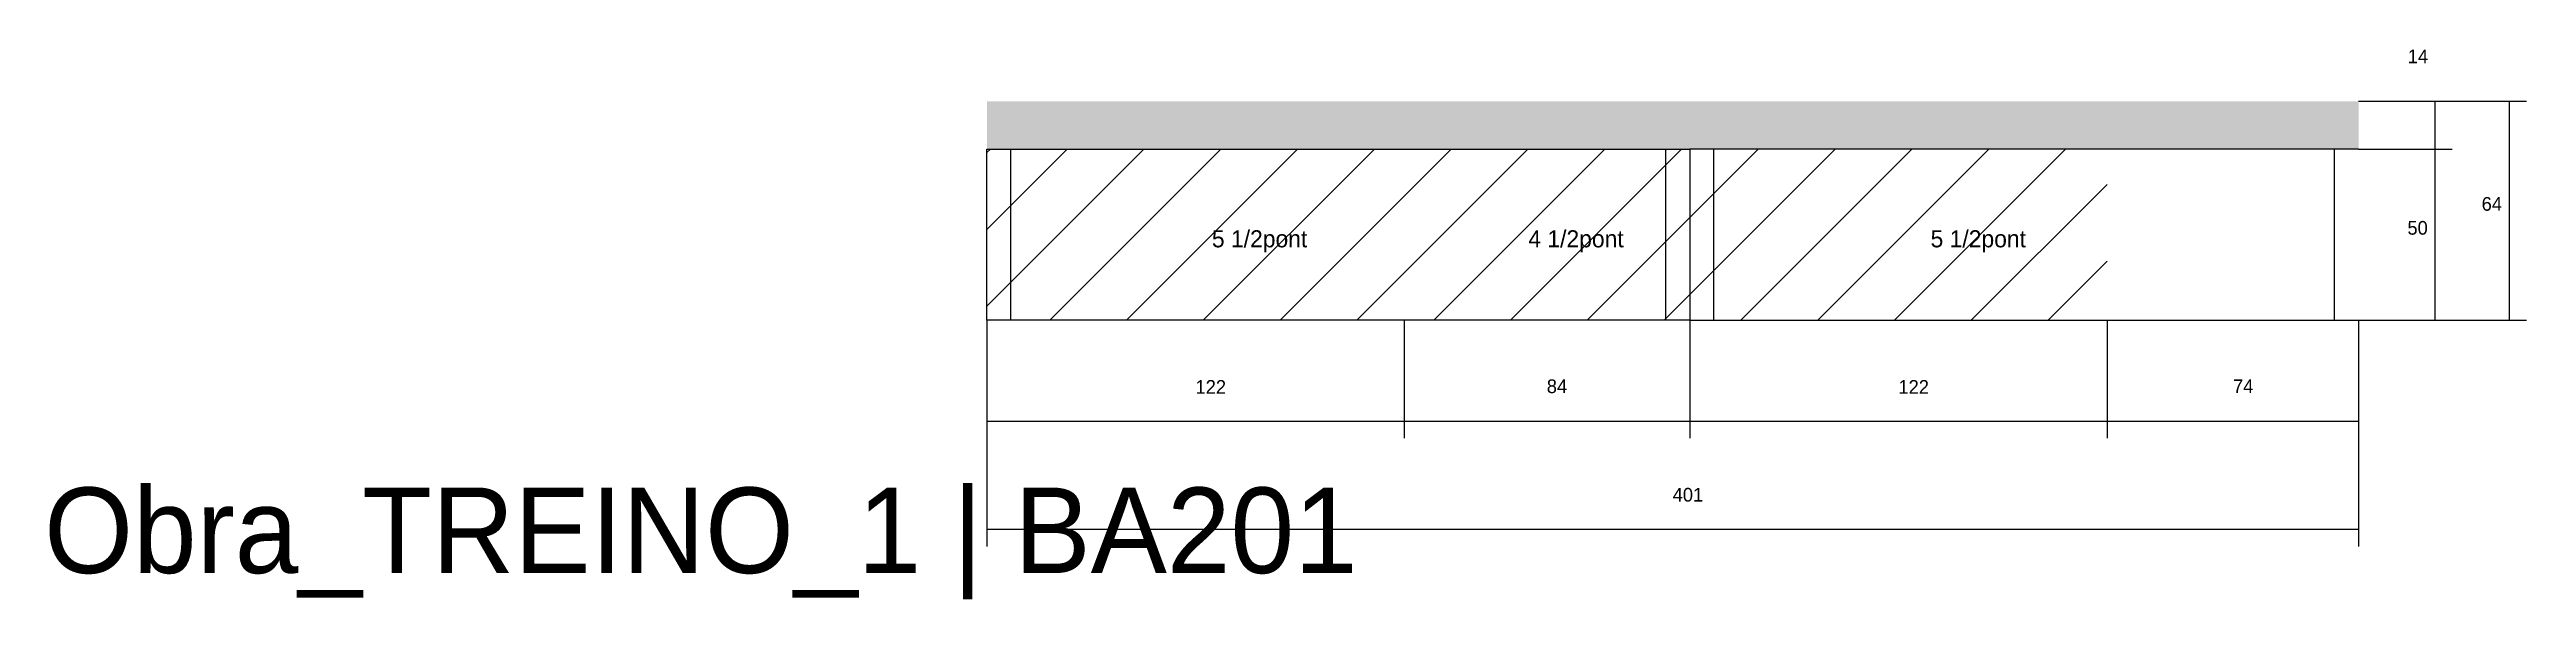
# Model space of a CAD drawing. Header units: metres. Extents: x -2848 to 22762, y -49062 to 1016.
# Drawn here: x 8002 to 8726, y -12218 to -12057 of the extents above; entities that cross this region are included whole.
import ezdxf

# ---------------------------------------------------------------- set-up
doc = ezdxf.new("R2010")
doc.units = ezdxf.units.M
for name, color, linetype in [('COTA', 4, 'Continuous'), ('Cota Seção (2x)', 4, 'Continuous'), ('LABEL_ID', 3, 'Continuous'), ('NOMENCLATURA', 7, 'Continuous'), ('Painéis', 200, 'Continuous'), ('REAPROVEITAMENTO', 251, 'Continuous'), ('SARR_2.2x7', 40, 'Continuous')]:
    doc.layers.add(name, color=color, linetype=linetype)

msp = doc.modelspace()

# ---------------------------------------------------------------- texts
at = {"layer": 'COTA'}
for s, p in [('14', (8691, -12061)), ('50', (8690.9, -12111.1)), ('64', (8712.6, -12104.1)), ('122', (8336.6, -12157.6)), ('84', (8439.3, -12157.4)), ('122', (8542.1, -12157.6))]:
    msp.add_text(s, height=4, dxfattribs=at).set_placement(p)
at = {"layer": 'Cota Seção (2x)'}
for s, p in [('74', (8639.9, -12157.4)), ('401', (8476.1, -12189.1))]:
    msp.add_text(s, height=4, dxfattribs=at).set_placement(p)
at = {"layer": 'LABEL_ID'}
msp.add_text('Obra_TREINO_1 | BA201', height=25, dxfattribs=at).set_placement((8000, -12210))
at = {"layer": 'NOMENCLATURA'}
for s, p in [('5 1/2pont', (8341.4, -12114.8)), ('4 1/2pont', (8433.9, -12114.8)), ('5 1/2pont', (8551.5, -12114.8))]:
    msp.add_text(s, height=5, dxfattribs=at).set_placement(p)

# ---------------------------------------------------------------- hatches: boundary and pattern name
at = {"layer": 'COTA'}
h = msp.add_hatch(dxfattribs=at)
h.set_pattern_fill('AR-CONC', scale=0.03)
h.paths.add_polyline_path([(8676.6, -12072.1), (8275.6, -12072.1), (8275.6, -12072.1), (8275.6, -12086.1), (8275.6, -12086.1), (8676.6, -12086.1), (8676.6, -12086.1), (8676.6, -12072.1)])
at = {"layer": 'REAPROVEITAMENTO'}
h = msp.add_hatch(dxfattribs=at)
h.set_pattern_fill('ANSI31', scale=5)
h.paths.add_polyline_path([(8275.6, -12086.1), (8275.6, -12136.1), (8275.6, -12136.1), (8603.1, -12136.1), (8603.1, -12136.1), (8603.1, -12086.1), (8603.1, -12086.1), (8275.6, -12086.1)])

# ---------------------------------------------------------------- linework, layer by layer
at = {"layer": 'COTA'}
for p, q in [((8676.6, -12072.1), (8704, -12072.1)), ((8676.6, -12072.1), (8725.7, -12072.1)), ((8699, -12086.1), (8699, -12072.1)), ((8720.7, -12136.1), (8720.7, -12072.1)), ((8676.6, -12086.1), (8704, -12086.1)), ((8676.6, -12086.1), (8704, -12086.1)), ((8699, -12136.1), (8699, -12086.1)), ((8275.6, -12136.1), (8275.6, -12170.6)), ((8397.6, -12136.1), (8397.6, -12170.6)), ((8397.6, -12136.1), (8397.6, -12170.6)), ((8481.1, -12136.1), (8481.1, -12170.6)), ((8481.1, -12136.1), (8481.1, -12170.6)), ((8603.1, -12136.1), (8603.1, -12170.6)), ((8676.6, -12136.1), (8704, -12136.1)), ((8676.6, -12136.1), (8725.7, -12136.1)), ((8275.6, -12165.6), (8397.6, -12165.6)), ((8397.6, -12165.6), (8481.1, -12165.6)), ((8481.1, -12165.6), (8603.1, -12165.6))]:
    msp.add_line(p, q, dxfattribs=at)
at = {"layer": 'Cota Seção (2x)'}
for p, q in [((8275.6, -12136.1), (8275.6, -12202.2)), ((8603.1, -12136.1), (8603.1, -12170.6)), ((8676.6, -12136.1), (8676.6, -12202.2)), ((8676.6, -12136.1), (8676.6, -12170.6)), ((8603.1, -12165.6), (8676.6, -12165.6)), ((8275.6, -12197.2), (8676.6, -12197.2))]:
    msp.add_line(p, q, dxfattribs=at)
at = {"layer": 'Painéis'}
msp.add_lwpolyline([(8275.6, -12086.1), (8481.1, -12086.1), (8481.1, -12136.1), (8275.6, -12136.1)], close=True, dxfattribs=at)
msp.add_lwpolyline([(8676.6, -12086.1), (8481.1, -12086.1), (8481.1, -12136.1), (8676.6, -12136.1)], dxfattribs=at)
at = {"layer": 'SARR_2.2x7'}
for p, q in [((8282.6, -12136.1), (8282.6, -12086.1)), ((8474.1, -12136.1), (8474.1, -12086.1)), ((8488.1, -12136.1), (8488.1, -12086.1)), ((8669.6, -12136.1), (8669.6, -12086.1))]:
    msp.add_line(p, q, dxfattribs=at)

msp.set_redraw_order([(e.dxf.handle, doc.entitydb.next_handle()) for e in msp.query("TEXT MTEXT ATTDEF DIMENSION ARC_DIMENSION")])  # texts and dimensions are drawn at this point

doc.saveas('drawing.dxf')
